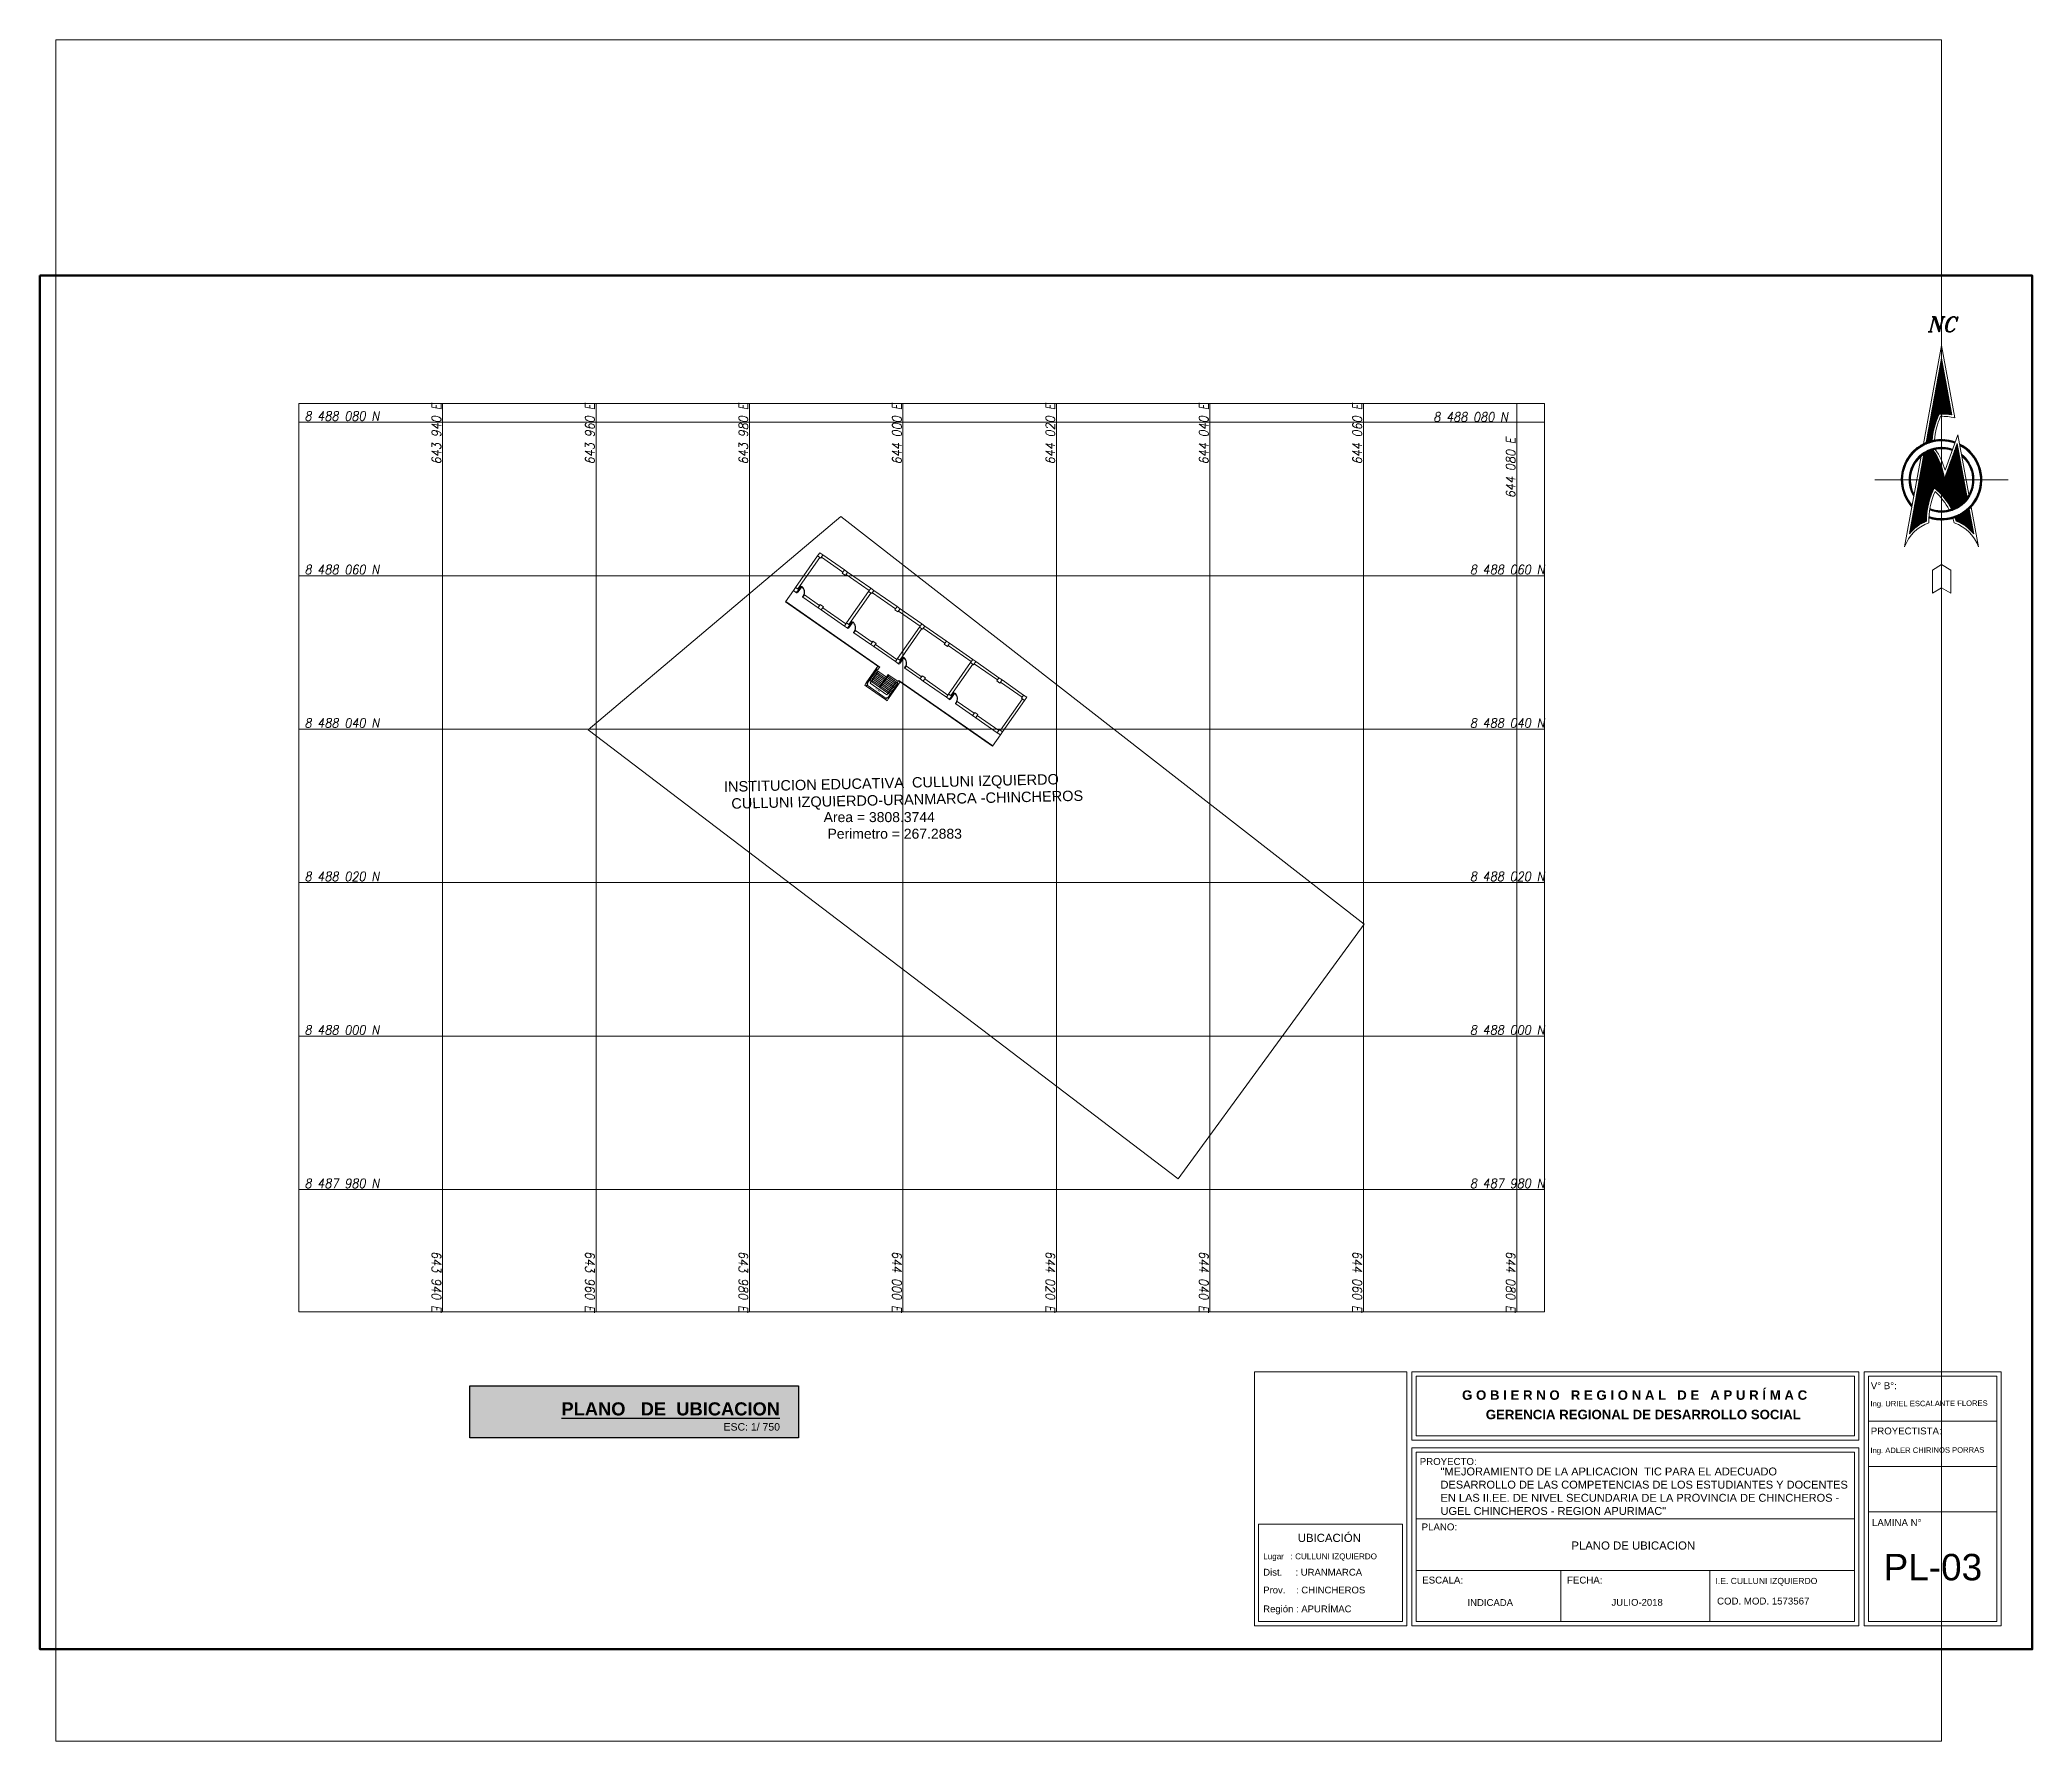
# Paper-space layout 'Layout4-Layout1' of a CAD drawing. Header units: metres. Extents: x 2 to 294, y -10 to 240.
# The model-space entities are those that its viewports show. They can reach past a viewport. Long polylines and large blocks are cut down to what shows.
import ezdxf
from ezdxf.enums import TextEntityAlignment as Align

# ---------------------------------------------------------------- set-up
doc = ezdxf.new("R2010")
doc.units = ezdxf.units.M
doc.header["$MEASUREMENT"] = 0
for name, color, linetype, lineweight in [('111', 7, 'Continuous', 0), ('CABLE UTP', 222, 'Continuous', 5), ('COLUMNAS', 252, 'Continuous', 30), ('GRADAS', 51, 'Continuous', 13), ('LINEAS_IND.', 111, 'Continuous', 5), ('MUEBLES - PETER', 252, 'Continuous', 5), ('MUROS', 252, 'Continuous', 15), ('NORTE', 7, 'Continuous', 13), ('PERIMETRO', 5, 'Continuous', 30), ('PUERTAS', 252, 'Continuous', 5), ('ROTULO_YMT', 7, 'Continuous', 5), ('TEXTO PETER', 204, 'Continuous', 25), ('TEXTOS-NOTAS', 110, 'Continuous', 13)]:
    doc.layers.add(name, color=color, linetype=linetype, lineweight=lineweight)
for name, color, linetype in [('ACHURADOS', 8, 'Continuous'), ('Cuadricula Coordenadas', 5, 'Continuous'), ('LETRAS', 1, 'Continuous'), ('Planta', 251, 'Continuous'), ('VANOS', 2, 'Continuous')]:
    doc.layers.add(name, color=color, linetype=linetype)
doc.styles.add('Coordenadas', font='romans', dxfattribs={"width": 0.9, "height": 0.8})
doc.styles.add('PETER - TITULOS', font='swisse.ttf')
doc.styles.add('ROMANT', font='romant.shx')
doc.styles.add('style4', font='arial.ttf')
doc.styles.add('TURBO TEXTO', font='swisse.ttf')
doc.styles.add('TURBO_BASS', font='swisseb.ttf')
doc.styles.add('TURBO_ENERGO_ARIAL', font='arial.ttf', dxfattribs={"height": 1})
doc.styles.add('TURBO_NPT', font='sanssb__.ttf')

psp = doc.layouts.new('Layout4-Layout1')

# ---------------------------------------------------------------- texts
at = {"layer": 'ROTULO_YMT', "color": 5, "lineweight": 9, "style": 'TURBO_BASS'}
for s, p in [('G O B I E R N O   R E G I O N A L   D E   A P U R Í M A C', (235.79, 40.08)), ('GERENCIA REGIONAL DE DESARROLLO SOCIAL', (237.06, 37.23))]:
    psp.add_text(s, height=1.3884, dxfattribs=at).set_placement(p, align=Align.CENTER)
at = {"layer": 'ROTULO_YMT', "linetype": 'Continuous', "lineweight": 9, "ltscale": 0.02}
for s, height, style, p in [('V° B°:', 1.015, 'TURBO_ENERGO_ARIAL', (270.45, 41.64)), ('PROYECTISTA:', 1.0147, 'TURBO_ENERGO_ARIAL', (270.45, 35)), ('PROYECTO:', 1.015, 'TURBO_ENERGO_ARIAL', (204.26, 30.52)), ('PLANO:', 1.015, 'TURBO_ENERGO_ARIAL', (204.54, 20.92)), ('LAMINA N°', 1.015, 'TURBO_ENERGO_ARIAL', (270.62, 21.55)), ('Lugar   : CULLUNI IZQUIERDO', 0.85, 'TURBO TEXTO', (181.29, 16.68)), ('Dist.     : URANMARCA', 0.9997, 'TURBO TEXTO', (181.29, 14.28)), ('Prov.    : CHINCHEROS', 0.9997, 'TURBO TEXTO', (181.29, 11.67)), ('ESCALA:             ', 1.0147, 'TURBO_ENERGO_ARIAL', (204.63, 13.12)), ('FECHA:', 1.015, 'TURBO_ENERGO_ARIAL', (225.87, 13.12)), ('I.E. CULLUNI IZQUIERDO', 0.9, 'TURBO_ENERGO_ARIAL', (247.66, 13.05)), ('Región : APURÍMAC', 0.9997, 'TURBO TEXTO', (181.29, 8.9)), ('COD. MOD. 1573567 ', 1.0147, 'TURBO_ENERGO_ARIAL', (247.89, 10.04))]:
    psp.add_text(s, height=height, dxfattribs=dict(at, style=style)).set_placement(p)
at = {"layer": 'ROTULO_YMT', "linetype": 'Continuous', "lineweight": 9, "ltscale": 0.02, "style": 'TURBO_ENERGO_ARIAL'}
for s, p in [('Ing. URIEL ESCALANTE FLORES', (270.4, 39.1)), ('Ing. ADLER CHIRINOS PORRAS', (270.4, 32.25))]:
    psp.add_text(s, height=0.8, rotation=0.3144, dxfattribs=at).set_placement(p)
at = {"layer": 'ROTULO_YMT', "lineweight": 9, "style": 'TURBO TEXTO'}
psp.add_text('UBICACIÓN', height=1.194, dxfattribs=at).set_placement((186.36, 19.22))
at = {"layer": 'ROTULO_YMT', "color": 1, "lineweight": 9, "style": 'TURBO_ENERGO_ARIAL'}
psp.add_text('PLANO DE UBICACION', height=1.1938, dxfattribs=at).set_placement((235.59, 18.1), align=Align.CENTER)
at = {"layer": 'ROTULO_YMT', "lineweight": 9, "style": 'TURBO TEXTO'}
psp.add_text('PL-03', height=3.88, dxfattribs=at).set_placement((279.56, 13.59), align=Align.CENTER)
at = {"layer": 'ROTULO_YMT', "linetype": 'Continuous', "lineweight": 9, "ltscale": 0.02, "style": 'TURBO TEXTO'}
for s, p in [('INDICADA', (214.61, 9.83)), ('JULIO-2018', (236.16, 9.86))]:
    psp.add_text(s, height=1, dxfattribs=at).set_placement(p, align=Align.CENTER)
at = {"layer": 'ROTULO_YMT', "lineweight": 9, "insert": (207.31, 30.14), "char_height": 1.15798, "width": 59.9384, "attachment_point": 1, "style": 'TURBO_ENERGO_ARIAL'}
psp.add_mtext('"MEJORAMIENTO DE LA APLICACION  TIC PARA EL ADECUADO DESARROLLO DE LAS COMPETENCIAS DE LOS ESTUDIANTES Y DOCENTES EN LAS II.EE. DE NIVEL SECUNDARIA DE LA PROVINCIA DE CHINCHEROS - UGEL CHINCHEROS - REGION APURIMAC"', dxfattribs=at)
at = {"layer": 'TEXTO PETER', "color": 250, "style": 'PETER - TITULOS'}
for s, insert, char_height, attachment_point in [('{\\fSwis721 Ex BT|b1|i0|c0|p34;\\LPLANO   DE  UBICACION}', (110.38, 37.76), 1.9222, 9), ('ESC: 1/ 750', (110.38, 36.66), 1.0984, 3)]:
    psp.add_mtext(s, dxfattribs=dict(at, insert=insert, char_height=char_height, attachment_point=attachment_point))

msp = doc.modelspace()

# ---------------------------------------------------------------- texts
at = {"layer": 'Cuadricula Coordenadas', "color": 7, "lineweight": 18, "style": 'Coordenadas', "oblique": 10, "width": 0.9}
for s, rotation, p in [('   643 940 E', 90, (643939.2, 8488082.425)), ('   643 960 E', 90, (643959.2, 8488082.425)), ('   643 980 E', 90, (643979.2, 8488082.425)), ('   644 000 E', 90, (643999.2, 8488082.425)), ('   644 020 E', 90, (644019.2, 8488082.425)), ('   644 040 E', 90, (644039.2, 8488082.425)), ('   644 060 E', 90, (644059.2, 8488082.425)), ('   644 080 E', 90, (644079.2, 8488078.028)), ('   643 940 E', 270, (643939.2, 8487964.064)), ('   643 960 E', 270, (643959.2, 8487964.064)), ('   643 980 E', 270, (643979.2, 8487964.064)), ('   644 000 E', 270, (643999.2, 8487964.064)), ('   644 020 E', 270, (644019.2, 8487964.064)), ('   644 040 E', 270, (644039.2, 8487964.064)), ('   644 060 E', 270, (644059.2, 8487964.064)), ('   644 080 E', 270, (644079.2, 8487964.064))]:
    msp.add_text(s, height=1.2, rotation=rotation, dxfattribs=at).set_placement(p, align=Align.MIDDLE_RIGHT)
for s, p in [(' 8 488 080 N', (643921.273, 8488080.8)), (' 8 488 060 N', (643921.273, 8488060.8)), (' 8 488 040 N', (643921.273, 8488040.8)), (' 8 488 020 N', (643921.273, 8488020.8)), (' 8 488 000 N', (643921.273, 8488000.8)), (' 8 487 980 N', (643921.273, 8487980.8))]:
    msp.add_text(s, height=1.2, dxfattribs=at).set_placement(p, align=Align.MIDDLE_LEFT)
for s, p in [(' 8 488 080 N', (644078.84, 8488080.692)), (' 8 488 060 N', (644083.608, 8488060.8)), (' 8 488 040 N', (644083.608, 8488040.8)), (' 8 488 020 N', (644083.608, 8488020.8)), (' 8 488 000 N', (644083.608, 8488000.8)), (' 8 487 980 N', (644083.608, 8487980.8))]:
    msp.add_text(s, height=1.2, dxfattribs=at).set_placement(p, align=Align.MIDDLE_RIGHT)
at = {"layer": 'LETRAS', "insert": (643989.661, 8488029.189), "char_height": 1.3, "attachment_point": 1, "style": 'style4'}
msp.add_mtext_dynamic_manual_height_columns('Area = 3808.3744\\P Perimetro = 267.2883', width=20.93645, gutter_width=1, heights=[0], dxfattribs=at)
at = {"layer": 'LINEAS_IND.', "lineweight": 18, "style": 'TURBO TEXTO'}
for s, p in [('8', (643996.289, 8488046.116)), ('7', (643996.401, 8488046.276)), ('6', (643996.489, 8488046.409)), ('5', (643996.631, 8488046.605)), ('4', (643996.738, 8488046.76)), ('3', (643996.848, 8488046.917)), ('2', (643996.972, 8488047.095)), ('1', (643997.088, 8488047.255)), ('14', (643998.447, 8488045.797)), ('15', (643998.584, 8488045.979)), ('16', (643998.678, 8488046.13)), ('17', (643998.799, 8488046.303)), ('18', (643998.914, 8488046.467)), ('9', (643997.838, 8488044.965)), ('10', (643997.983, 8488045.165)), ('11', (643998.103, 8488045.325)), ('12', (643998.222, 8488045.49)), ('13', (643998.329, 8488045.645))]:
    msp.add_text(s, height=0.08, rotation=235.10018, dxfattribs=at).set_placement(p)
at = {"layer": 'Planta', "color": 0, "style": 'style4'}
for s, p in [('INSTITUCION EDUCATIVA  CULLUNI IZQUIERDO', (643976.683, 8488031.821)), ('CULLUNI IZQUIERDO-URANMARCA -CHINCHEROS', (643977.645, 8488029.628))]:
    msp.add_text(s, height=1.35544, rotation=1.29977, dxfattribs=at).set_placement(p)
at = {"layer": 'TEXTOS-NOTAS', "lineweight": 18, "style": 'TURBO_NPT'}
msp.add_text('DESCANSO', height=0.1, rotation=325.10018, dxfattribs=at).set_placement((643996.38, 8488045.262))

# ---------------------------------------------------------------- blocks, each defined once
blk = doc.blocks.new('*X15')
at = {"color": 0}
for p, q in [((564.45, 1020.54), (567.46, 1023.55)), ((564.77, 1021.04), (566.96, 1023.22)), ((565.44, 1021.88), (566.12, 1022.56)), ((565.96, 1019.75), (568.25, 1022.04)), ((566.35, 1020.32), (567.68, 1021.65)), ((566.91, 1022.81), (567.87, 1023.78)), ((567.47, 1023.2), (568.22, 1023.95)), ((567.49, 1021.1), (568.66, 1022.27)), ((567.9, 1023.45), (568.54, 1024.1)), ((568.24, 1021.68), (569.01, 1022.45)), ((568.26, 1023.64), (568.84, 1024.21)), ((568.59, 1023.79), (569.11, 1024.31)), ((568.69, 1021.95), (569.32, 1022.58)), ((568.89, 1023.91), (569.38, 1024.4)), ((569.05, 1022.13), (569.61, 1022.69)), ((569.17, 1024.02), (569.63, 1024.47)), ((569.37, 1022.28), (569.87, 1022.77)), ((569.43, 1024.1), (569.87, 1024.54)), ((569.66, 1022.39), (570.12, 1022.85)), ((569.69, 1024.18), (570.1, 1024.59)), ((569.93, 1024.24), (570.32, 1024.63)), ((569.93, 1022.48), (570.36, 1022.91)), ((570.16, 1024.3), (570.53, 1024.67)), ((570.18, 1022.55), (570.58, 1022.95)), ((570.38, 1024.34), (570.74, 1024.7)), ((570.42, 1022.61), (570.8, 1022.99)), ((570.59, 1024.38), (570.94, 1024.73)), ((570.64, 1022.66), (571.01, 1023.02)), ((570.8, 1024.41), (571.14, 1024.75)), ((570.86, 1022.7), (571.21, 1023.05)), ((571, 1024.44), (571.33, 1024.77)), ((571.07, 1022.73), (571.4, 1023.07)), ((571.2, 1024.46), (571.52, 1024.78)), ((571.27, 1022.75), (571.59, 1023.08)), ((571.39, 1024.47), (571.71, 1024.79)), ((571.46, 1022.77), (571.78, 1023.09)), ((571.58, 1024.48), (571.89, 1024.79)), ((571.65, 1022.78), (571.95, 1023.09)), ((571.76, 1024.49), (571.96, 1024.68)), ((571.83, 1022.79), (571.96, 1022.91)), ((571.94, 1024.49), (571.96, 1024.5)), ((571.96, 1024.68), (572.06, 1024.79)), ((571.96, 1024.5), (572.24, 1024.78)), ((571.96, 1022.91), (572.13, 1023.09)), ((572.01, 1022.79), (572.3, 1023.08)), ((572.12, 1024.49), (572.41, 1024.78)), ((572.18, 1022.79), (572.47, 1023.07)), ((572.29, 1024.48), (572.57, 1024.77)), ((572.35, 1022.78), (572.63, 1023.06)), ((572.46, 1024.47), (572.74, 1024.75)), ((572.52, 1022.77), (572.79, 1023.04)), ((572.62, 1024.46), (572.9, 1024.74)), ((572.68, 1022.75), (572.95, 1023.02)), ((572.78, 1024.45), (573.06, 1024.72)), ((572.83, 1022.73), (573.1, 1023)), ((572.94, 1024.43), (573.21, 1024.7)), ((572.99, 1022.71), (573.25, 1022.97)), ((573.1, 1024.41), (573.36, 1024.67)), ((573.14, 1022.68), (573.4, 1022.94)), ((573.25, 1024.39), (573.51, 1024.65)), ((573.29, 1022.66), (573.54, 1022.91)), ((573.41, 1024.36), (573.66, 1024.62)), ((573.44, 1022.62), (573.68, 1022.87)), ((573.56, 1024.34), (573.81, 1024.59)), ((573.58, 1022.59), (573.82, 1022.84)), ((573.7, 1024.31), (573.95, 1024.56)), ((573.72, 1022.55), (573.96, 1022.8)), ((573.85, 1024.27), (574.1, 1024.52)), ((573.86, 1022.52), (574.1, 1022.76)), ((573.99, 1024.24), (574.24, 1024.49)), ((573.99, 1022.47), (574.23, 1022.71)), ((574.12, 1022.43), (574.36, 1022.67)), ((574.13, 1024.2), (574.37, 1024.45)), ((574.26, 1022.38), (574.27, 1022.4)), ((574.27, 1024.17), (574.51, 1024.41)), ((574.41, 1024.13), (574.65, 1024.36)), ((574.54, 1024.08), (574.78, 1024.32)), ((574.67, 1024.04), (574.91, 1024.28)), ((574.8, 1023.99), (574.88, 1024.07)), ((575.87, 1023.82), (575.9, 1023.85)), ((575.9, 1023.67), (576.01, 1023.79)), ((575.93, 1023.53), (576.13, 1023.73)), ((576.02, 1023.44), (576.24, 1023.67)), ((576.14, 1023.38), (576.36, 1023.6)), ((576.25, 1023.32), (576.47, 1023.54)), ((576.28, 1021.58), (576.29, 1021.59)), ((576.31, 1021.43), (576.39, 1021.52)), ((576.34, 1021.28), (576.49, 1021.44)), ((576.36, 1023.25), (576.58, 1023.47)), ((576.37, 1021.14), (576.58, 1021.35)), ((576.47, 1023.18), (576.68, 1023.4)), ((576.47, 1021.06), (576.68, 1021.27)), ((576.56, 1020.97), (576.77, 1021.19)), ((576.58, 1023.11), (576.79, 1023.33)), ((576.68, 1023.04), (576.9, 1023.26)), ((576.79, 1022.97), (577, 1023.19)), ((576.89, 1022.9), (577.1, 1023.11)), ((576.99, 1022.82), (577.21, 1023.04)), ((577.09, 1022.75), (577.31, 1022.96)), ((577.19, 1022.67), (577.41, 1022.88)), ((577.29, 1022.59), (577.5, 1022.8)), ((577.39, 1022.51), (577.6, 1022.72)), ((577.48, 1022.43), (577.69, 1022.64)), ((577.58, 1022.35), (577.79, 1022.56)), ((577.67, 1022.26), (577.88, 1022.47)), ((577.76, 1022.18), (577.97, 1022.39)), ((577.85, 1022.09), (578.06, 1022.3)), ((577.94, 1022), (578.15, 1022.21)), ((578.03, 1021.91), (578.24, 1022.13)), ((578.11, 1021.82), (578.33, 1022.03)), ((578.2, 1021.73), (578.41, 1021.94)), ((578.28, 1021.64), (578.49, 1021.85)), ((578.36, 1021.54), (578.58, 1021.76)), ((578.44, 1021.45), (578.66, 1021.66)), ((578.52, 1021.35), (578.74, 1021.56)), ((578.6, 1021.25), (578.82, 1021.47)), ((578.68, 1021.15), (578.89, 1021.37)), ((578.76, 1021.05), (578.97, 1021.27)), ((578.83, 1020.95), (579.04, 1021.16)), ((563.22, 1016.48), (563.54, 1016.8)), ((563.23, 1016.66), (563.56, 1017)), ((563.25, 1016.86), (563.59, 1017.2)), ((563.27, 1017.05), (563.62, 1017.41)), ((563.3, 1017.26), (563.66, 1017.62)), ((563.33, 1017.47), (563.7, 1017.84)), ((563.37, 1017.68), (563.76, 1018.07)), ((563.41, 1017.9), (563.82, 1018.31)), ((563.46, 1018.13), (563.9, 1018.57)), ((563.53, 1018.37), (563.98, 1018.83)), ((563.6, 1018.62), (564.09, 1019.11)), ((563.68, 1018.88), (564.21, 1019.41)), ((563.79, 1019.16), (564.36, 1019.74)), ((563.9, 1019.46), (564.55, 1020.1)), ((564.05, 1019.78), (564.8, 1020.53)), ((564.22, 1020.13), (565.19, 1021.09)), ((564.93, 1016.6), (565.27, 1016.93)), ((564.95, 1016.79), (565.3, 1017.14)), ((564.97, 1016.99), (565.34, 1017.36)), ((565.01, 1017.2), (565.39, 1017.58)), ((565.05, 1017.42), (565.45, 1017.82)), ((565.09, 1017.64), (565.52, 1018.07)), ((565.15, 1017.88), (565.61, 1018.34)), ((565.23, 1018.13), (565.72, 1018.63)), ((565.31, 1018.39), (565.87, 1018.94)), ((565.42, 1018.68), (566.05, 1019.31)), ((565.55, 1018.99), (566.32, 1019.76)), ((565.73, 1019.34), (566.9, 1020.51)), ((576.65, 1020.89), (576.86, 1021.1)), ((576.74, 1020.8), (576.95, 1021.01)), ((576.82, 1020.71), (577.04, 1020.92)), ((576.91, 1020.62), (577.12, 1020.83)), ((576.99, 1020.53), (577.21, 1020.74)), ((577.08, 1020.43), (577.29, 1020.65)), ((577.16, 1020.34), (577.37, 1020.55)), ((577.24, 1020.24), (577.45, 1020.45)), ((577.31, 1020.14), (577.53, 1020.35)), ((577.39, 1020.04), (577.6, 1020.25)), ((577.46, 1019.94), (577.68, 1020.15)), ((577.54, 1019.83), (577.75, 1020.05)), ((577.61, 1019.73), (577.82, 1019.94)), ((577.68, 1019.62), (577.89, 1019.83)), ((577.74, 1019.51), (577.96, 1019.73)), ((577.81, 1019.4), (578.03, 1019.62)), ((577.87, 1019.28), (578.09, 1019.5)), ((577.93, 1019.17), (578.15, 1019.39)), ((577.99, 1019.05), (578.22, 1019.27)), ((578.05, 1018.93), (578.28, 1019.16)), ((578.11, 1018.81), (578.33, 1019.04)), ((578.16, 1018.69), (578.39, 1018.92)), ((578.21, 1018.56), (578.44, 1018.79)), ((578.26, 1018.44), (578.49, 1018.67)), ((578.31, 1018.31), (578.54, 1018.54)), ((578.35, 1018.17), (578.59, 1018.41)), ((578.4, 1018.04), (578.64, 1018.28)), ((578.44, 1017.9), (578.68, 1018.15)), ((578.48, 1017.77), (578.72, 1018.01)), ((578.51, 1017.63), (578.76, 1017.87)), ((578.54, 1017.48), (578.79, 1017.73)), ((578.58, 1017.33), (578.83, 1017.59)), ((578.6, 1017.19), (578.86, 1017.44)), ((578.63, 1017.03), (578.89, 1017.29)), ((578.65, 1016.88), (578.91, 1017.14)), ((578.67, 1016.72), (578.94, 1016.99)), ((578.68, 1016.56), (578.96, 1016.83)), ((578.9, 1020.84), (579.12, 1021.06)), ((578.97, 1020.74), (579.19, 1020.96)), ((579.04, 1020.63), (579.26, 1020.85)), ((579.11, 1020.52), (579.33, 1020.74)), ((579.18, 1020.42), (579.4, 1020.63)), ((579.25, 1020.3), (579.47, 1020.52)), ((579.31, 1020.19), (579.53, 1020.41)), ((579.37, 1020.08), (579.59, 1020.3)), ((579.44, 1019.96), (579.66, 1020.18)), ((579.5, 1019.85), (579.72, 1020.07)), ((579.55, 1019.73), (579.78, 1019.95)), ((579.61, 1019.61), (579.84, 1019.83)), ((579.67, 1019.49), (579.89, 1019.71)), ((579.72, 1019.36), (579.95, 1019.59)), ((579.77, 1019.24), (580, 1019.47)), ((579.82, 1019.11), (580.05, 1019.34)), ((579.87, 1018.98), (580.1, 1019.22)), ((579.92, 1018.85), (580.15, 1019.09)), ((579.96, 1018.72), (580.2, 1018.96)), ((580.01, 1018.59), (580.24, 1018.83)), ((580.05, 1018.45), (580.29, 1018.69)), ((580.09, 1018.32), (580.33, 1018.56)), ((580.13, 1018.18), (580.37, 1018.42)), ((580.16, 1018.04), (580.41, 1018.28)), ((580.19, 1017.89), (580.44, 1018.14)), ((580.23, 1017.75), (580.48, 1018)), ((580.26, 1017.6), (580.51, 1017.86)), ((580.28, 1017.45), (580.54, 1017.71)), ((580.31, 1017.3), (580.57, 1017.56)), ((580.33, 1017.14), (580.59, 1017.41)), ((580.35, 1016.99), (580.62, 1017.25)), ((580.36, 1016.83), (580.64, 1017.1)), ((580.38, 1016.66), (580.65, 1016.94)), ((563.21, 1016.29), (563.53, 1016.61)), ((563.21, 1016.11), (563.52, 1016.42)), ((563.21, 1015.76), (563.5, 1016.04)), ((563.21, 1015.94), (563.32, 1016.04)), ((563.22, 1015.59), (563.51, 1015.88)), ((563.23, 1015.43), (563.52, 1015.71)), ((563.25, 1015.26), (563.53, 1015.54)), ((563.26, 1015.1), (563.54, 1015.38)), ((563.28, 1014.94), (563.55, 1015.22)), ((563.3, 1014.79), (563.57, 1015.06)), ((563.32, 1016.04), (563.51, 1016.24)), ((563.32, 1014.64), (563.59, 1014.9)), ((563.35, 1014.48), (563.61, 1014.75)), ((563.38, 1014.34), (563.64, 1014.59)), ((563.41, 1014.19), (563.66, 1014.44)), ((563.44, 1014.05), (563.69, 1014.3)), ((563.48, 1013.9), (563.73, 1014.15)), ((563.5, 1016.04), (563.51, 1016.06)), ((563.51, 1013.76), (563.76, 1014.01)), ((563.55, 1013.63), (563.8, 1013.87)), ((563.59, 1013.49), (563.83, 1013.73)), ((563.63, 1013.35), (563.87, 1013.59)), ((563.68, 1013.22), (563.92, 1013.46)), ((563.72, 1013.09), (563.96, 1013.33)), ((563.77, 1012.96), (564.01, 1013.2)), ((563.82, 1012.83), (564.05, 1013.07)), ((563.87, 1012.71), (564.1, 1012.94)), ((563.92, 1012.58), (564.15, 1012.81)), ((563.98, 1012.46), (564.21, 1012.69)), ((564.03, 1012.34), (564.26, 1012.57)), ((564.91, 1016.22), (565.23, 1016.54)), ((564.91, 1016.04), (565.22, 1016.35)), ((564.91, 1015.87), (565.09, 1016.04)), ((564.92, 1016.41), (565.25, 1016.73)), ((564.92, 1015.7), (565.21, 1015.99)), ((564.93, 1015.53), (565.21, 1015.82)), ((564.94, 1015.37), (565.22, 1015.65)), ((564.96, 1015.21), (565.23, 1015.48)), ((564.98, 1015.05), (565.25, 1015.32)), ((565, 1014.9), (565.27, 1015.16)), ((565.03, 1014.75), (565.29, 1015.01)), ((565.06, 1014.6), (565.32, 1014.86)), ((565.09, 1016.04), (565.21, 1016.17)), ((565.09, 1014.46), (565.34, 1014.71)), ((565.13, 1014.32), (565.37, 1014.56)), ((565.16, 1014.18), (565.41, 1014.42)), ((565.2, 1014.04), (565.45, 1014.28)), ((565.24, 1013.9), (565.48, 1014.14)), ((565.29, 1013.77), (565.53, 1014.01)), ((565.33, 1013.64), (565.57, 1013.87)), ((565.38, 1013.51), (565.61, 1013.74)), ((565.43, 1013.38), (565.66, 1013.62)), ((565.48, 1013.26), (565.71, 1013.49)), ((565.54, 1013.14), (565.77, 1013.36)), ((565.59, 1013.02), (565.82, 1013.24)), ((565.65, 1012.9), (565.88, 1013.12)), ((565.71, 1012.78), (565.93, 1013)), ((565.77, 1012.67), (566, 1012.89)), ((565.84, 1012.55), (566, 1012.72)), ((565.9, 1012.44), (565.96, 1012.5)), ((575.36, 1009.88), (578.12, 1012.64)), ((577.48, 1012.17), (578.31, 1013)), ((577.79, 1012.66), (578.45, 1013.32)), ((577.99, 1013.04), (578.57, 1013.61)), ((578.15, 1013.37), (578.66, 1013.88)), ((578.27, 1013.67), (578.74, 1014.14)), ((578.36, 1013.94), (578.8, 1014.38)), ((578.44, 1014.2), (578.85, 1014.61)), ((578.51, 1014.44), (578.89, 1014.82)), ((578.56, 1014.67), (578.93, 1015.04)), ((578.6, 1014.88), (578.95, 1015.24)), ((578.63, 1015.09), (578.97, 1015.43)), ((578.66, 1015.3), (578.99, 1015.63)), ((578.68, 1015.49), (579, 1015.81)), ((578.69, 1016.39), (578.97, 1016.67)), ((578.69, 1015.68), (579, 1015.99)), ((578.7, 1016.22), (578.98, 1016.51)), ((578.7, 1016.05), (578.99, 1016.34)), ((578.7, 1015.87), (578.88, 1016.04)), ((578.88, 1016.04), (579, 1016.17)), ((579.29, 1011.87), (579.97, 1012.54)), ((579.5, 1012.25), (580.09, 1012.84)), ((579.66, 1012.58), (580.2, 1013.12)), ((579.79, 1012.89), (580.29, 1013.39)), ((579.9, 1013.18), (580.36, 1013.64)), ((579.99, 1013.45), (580.43, 1013.89)), ((580.07, 1013.7), (580.48, 1014.12)), ((580.13, 1013.94), (580.53, 1014.34)), ((580.19, 1014.18), (580.57, 1014.56)), ((580.24, 1014.4), (580.61, 1014.77)), ((580.28, 1014.62), (580.63, 1014.97)), ((580.31, 1014.83), (580.66, 1015.17)), ((580.34, 1015.03), (580.67, 1015.37)), ((580.36, 1015.23), (580.69, 1015.56)), ((580.38, 1015.42), (580.69, 1015.74)), ((580.39, 1016.5), (580.67, 1016.78)), ((580.39, 1016.33), (580.68, 1016.61)), ((580.39, 1015.61), (580.7, 1015.92)), ((580.4, 1016.15), (580.69, 1016.45)), ((580.4, 1015.98), (580.47, 1016.04)), ((580.4, 1015.8), (580.64, 1016.04)), ((580.47, 1016.04), (580.7, 1016.27)), ((580.64, 1016.04), (580.7, 1016.1)), ((564.09, 1012.22), (564.32, 1012.44)), ((564.15, 1012.1), (564.37, 1012.33)), ((564.21, 1011.99), (564.43, 1012.21)), ((564.27, 1011.87), (564.49, 1012.09)), ((564.33, 1011.76), (564.55, 1011.98)), ((564.4, 1011.64), (564.62, 1011.86)), ((564.46, 1011.53), (564.68, 1011.75)), ((564.53, 1011.42), (564.75, 1011.64)), ((564.6, 1011.31), (564.82, 1011.53)), ((564.67, 1011.21), (564.89, 1011.42)), ((564.74, 1011.1), (564.96, 1011.32)), ((564.81, 1011), (565.03, 1011.21)), ((564.89, 1010.89), (565.1, 1011.11)), ((564.96, 1010.79), (565.18, 1011.01)), ((565.04, 1010.69), (565.25, 1010.91)), ((565.12, 1010.59), (565.33, 1010.81)), ((565.2, 1010.5), (565.41, 1010.71)), ((565.28, 1010.4), (565.49, 1010.61)), ((565.36, 1010.3), (565.57, 1010.52)), ((565.44, 1010.21), (565.57, 1010.34)), ((569.4, 1009.57), (569.56, 1009.74)), ((569.46, 1009.46), (569.69, 1009.69)), ((569.59, 1009.41), (569.82, 1009.65)), ((569.72, 1009.36), (569.96, 1009.6)), ((569.85, 1009.32), (570.09, 1009.56)), ((569.99, 1009.28), (570.23, 1009.52)), ((570.13, 1009.24), (570.37, 1009.49)), ((570.27, 1009.2), (570.52, 1009.45)), ((570.41, 1009.17), (570.66, 1009.42)), ((570.56, 1009.14), (570.81, 1009.4)), ((570.71, 1009.11), (570.97, 1009.37)), ((570.86, 1009.09), (571.12, 1009.35)), ((571.01, 1009.06), (571.28, 1009.33)), ((571.17, 1009.04), (571.44, 1009.32)), ((571.33, 1009.03), (571.61, 1009.31)), ((571.49, 1009.01), (571.78, 1009.3)), ((571.66, 1009.01), (571.95, 1009.3)), ((571.83, 1009), (571.96, 1009.12)), ((571.96, 1009.12), (572.13, 1009.3)), ((572.01, 1009), (572.32, 1009.31)), ((572.19, 1009), (572.51, 1009.32)), ((572.37, 1009.01), (572.7, 1009.34)), ((572.56, 1009.03), (572.91, 1009.37)), ((572.76, 1009.05), (573.12, 1009.4)), ((572.96, 1009.07), (573.33, 1009.44)), ((573.17, 1009.11), (573.56, 1009.49)), ((573.39, 1009.15), (573.8, 1009.56)), ((573.62, 1009.2), (574.06, 1009.64)), ((573.86, 1009.26), (574.33, 1009.73)), ((574.11, 1009.34), (574.63, 1009.85)), ((574.38, 1009.43), (574.96, 1010)), ((574.61, 1007.71), (575.11, 1008.21)), ((574.68, 1009.55), (575.34, 1010.21)), ((574.88, 1007.8), (575.41, 1008.34)), ((575, 1009.69), (575.83, 1010.52)), ((575.16, 1007.91), (575.75, 1008.5)), ((575.46, 1008.03), (576.13, 1008.71)), ((575.79, 1008.19), (576.59, 1008.98)), ((575.8, 1010.14), (577.86, 1012.2)), ((576.16, 1008.37), (577.23, 1009.45)), ((576.49, 1010.65), (577.35, 1011.51)), ((576.58, 1008.62), (579.38, 1011.42)), ((577.13, 1009), (579, 1010.87)), ((578.55, 1010.76), (579.62, 1011.84)), ((579.01, 1011.41), (579.81, 1012.21)), ((569.21, 1007.79), (569.41, 1007.99)), ((569.22, 1007.98), (569.28, 1008.04)), ((569.3, 1007.71), (569.54, 1007.95)), ((569.44, 1007.67), (569.68, 1007.91)), ((569.58, 1007.63), (569.82, 1007.87)), ((569.72, 1007.59), (569.96, 1007.84)), ((569.86, 1007.56), (570.11, 1007.8)), ((570, 1007.52), (570.25, 1007.77)), ((570.14, 1007.49), (570.4, 1007.74)), ((570.29, 1007.46), (570.55, 1007.72)), ((570.44, 1007.43), (570.7, 1007.69)), ((570.59, 1007.41), (570.86, 1007.67)), ((570.75, 1007.38), (571.01, 1007.65)), ((570.9, 1007.36), (571.17, 1007.64)), ((571.06, 1007.35), (571.34, 1007.62)), ((571.22, 1007.33), (571.5, 1007.61)), ((571.39, 1007.32), (571.67, 1007.6)), ((571.55, 1007.31), (571.85, 1007.6)), ((571.73, 1007.3), (571.96, 1007.53)), ((571.9, 1007.3), (571.96, 1007.36)), ((571.96, 1007.53), (572.02, 1007.6)), ((571.96, 1007.36), (572.2, 1007.6)), ((572.08, 1007.3), (572.39, 1007.61)), ((572.26, 1007.3), (572.58, 1007.62)), ((572.44, 1007.31), (572.77, 1007.64)), ((572.63, 1007.33), (572.97, 1007.66)), ((572.83, 1007.34), (573.17, 1007.69)), ((573.03, 1007.37), (573.38, 1007.72)), ((573.23, 1007.39), (573.6, 1007.76)), ((573.44, 1007.43), (573.82, 1007.81)), ((573.66, 1007.47), (574.06, 1007.87)), ((573.88, 1007.51), (574.3, 1007.93)), ((574.11, 1007.57), (574.55, 1008.01)), ((574.36, 1007.64), (574.82, 1008.1))]:
    blk.add_line(p, q, dxfattribs=at)
blk = doc.blocks.new('NORTE')
at = {"layer": 'NORTE'}
for p, q in [((463957.65, 8533438.43), (463957.65, 8533510)), ((463937.94, 8533470.34), (463977.36, 8533470.34)), ((463954.95, 8533443.66), (463957.65, 8533445.25)), ((463954.95, 8533436.84), (463954.95, 8533443.66)), ((463960.35, 8533443.66), (463957.65, 8533445.25)), ((463960.35, 8533436.84), (463960.35, 8533443.66)), ((463954.95, 8533436.84), (463957.65, 8533438.43)), ((463960.35, 8533436.84), (463957.65, 8533438.43))]:
    blk.add_line(p, q, dxfattribs=at)
at = {"layer": 'NORTE', "color": 9}
for p, q in [((463956.71, 8533501.12), (463957.65, 8533502.06)), ((463956.77, 8533501.42), (463957.65, 8533502.3)), ((463956.82, 8533501.71), (463957.65, 8533502.54)), ((463956.87, 8533502.01), (463957.65, 8533502.78)), ((463956.93, 8533502.3), (463957.65, 8533503.02)), ((463956.98, 8533502.59), (463957.65, 8533503.26)), ((463957.04, 8533502.89), (463957.65, 8533503.5)), ((463957.09, 8533503.18), (463957.65, 8533503.74)), ((463957.14, 8533503.48), (463957.65, 8533503.98)), ((463957.2, 8533503.77), (463957.65, 8533504.22)), ((463957.25, 8533504.07), (463957.65, 8533504.46)), ((463957.31, 8533504.36), (463957.65, 8533504.7)), ((463957.36, 8533504.66), (463957.65, 8533504.95)), ((463957.41, 8533504.95), (463957.65, 8533505.19)), ((463957.47, 8533505.25), (463957.65, 8533505.43)), ((463957.52, 8533505.54), (463957.65, 8533505.67)), ((463957.58, 8533505.83), (463957.65, 8533505.91)), ((463957.63, 8533506.13), (463957.65, 8533506.15)), ((463957.65, 8533506.15), (463957.66, 8533506.16)), ((463957.65, 8533505.91), (463957.7, 8533505.96)), ((463957.65, 8533505.67), (463957.74, 8533505.75)), ((463957.65, 8533505.43), (463957.77, 8533505.55)), ((463957.65, 8533505.19), (463957.81, 8533505.35)), ((463957.65, 8533504.95), (463957.85, 8533505.14)), ((463957.65, 8533504.7), (463957.89, 8533504.94)), ((463957.65, 8533504.46), (463957.92, 8533504.74)), ((463957.65, 8533504.22), (463957.96, 8533504.53)), ((463957.65, 8533503.98), (463958, 8533504.33)), ((463957.65, 8533503.74), (463958.03, 8533504.13)), ((463957.65, 8533503.5), (463958.07, 8533503.92)), ((463957.65, 8533503.26), (463958.11, 8533503.72)), ((463957.65, 8533503.02), (463958.15, 8533503.52)), ((463957.65, 8533502.78), (463958.18, 8533503.31)), ((463957.65, 8533502.54), (463958.22, 8533503.11)), ((463957.65, 8533502.3), (463958.26, 8533502.91)), ((463957.65, 8533502.06), (463958.3, 8533502.7)), ((463957.65, 8533501.82), (463958.33, 8533502.5)), ((463957.65, 8533501.58), (463958.37, 8533502.3)), ((463957.65, 8533501.34), (463958.41, 8533502.1)), ((463955.42, 8533494.05), (463957.65, 8533496.29)), ((463955.47, 8533494.35), (463957.65, 8533496.53)), ((463955.52, 8533494.64), (463957.65, 8533496.77)), ((463955.58, 8533494.94), (463957.65, 8533497.01)), ((463955.63, 8533495.23), (463957.65, 8533497.25)), ((463955.69, 8533495.53), (463957.65, 8533497.49)), ((463955.74, 8533495.82), (463957.65, 8533497.73)), ((463955.79, 8533496.11), (463957.65, 8533497.97)), ((463955.85, 8533496.41), (463957.65, 8533498.21)), ((463955.9, 8533496.7), (463957.65, 8533498.45)), ((463955.96, 8533497), (463957.65, 8533498.69)), ((463956.01, 8533497.29), (463957.65, 8533498.93)), ((463956.06, 8533497.59), (463957.65, 8533499.17)), ((463956.12, 8533497.88), (463957.65, 8533499.41)), ((463956.17, 8533498.18), (463957.65, 8533499.65)), ((463956.23, 8533498.47), (463957.65, 8533499.89)), ((463956.28, 8533498.77), (463957.65, 8533500.13)), ((463956.33, 8533499.06), (463957.65, 8533500.37)), ((463956.39, 8533499.35), (463957.65, 8533500.62)), ((463956.44, 8533499.65), (463957.65, 8533500.86)), ((463956.5, 8533499.94), (463957.65, 8533501.1)), ((463956.55, 8533500.24), (463957.65, 8533501.34)), ((463956.6, 8533500.53), (463957.65, 8533501.58)), ((463956.66, 8533500.83), (463957.65, 8533501.82)), ((463957.65, 8533501.1), (463958.44, 8533501.89)), ((463957.65, 8533500.86), (463958.48, 8533501.69)), ((463957.65, 8533500.62), (463958.52, 8533501.49)), ((463957.65, 8533500.37), (463958.56, 8533501.28)), ((463957.65, 8533500.13), (463958.59, 8533501.08)), ((463957.65, 8533499.89), (463958.63, 8533500.88)), ((463957.65, 8533499.65), (463958.67, 8533500.67)), ((463957.65, 8533499.41), (463958.71, 8533500.47)), ((463957.65, 8533499.17), (463958.74, 8533500.27)), ((463957.65, 8533498.93), (463958.78, 8533500.06)), ((463957.65, 8533498.69), (463958.82, 8533499.86)), ((463957.65, 8533498.45), (463958.85, 8533499.66)), ((463957.65, 8533498.21), (463958.89, 8533499.45)), ((463957.65, 8533497.97), (463958.93, 8533499.25)), ((463957.65, 8533497.73), (463958.97, 8533499.05)), ((463957.65, 8533497.49), (463959, 8533498.84)), ((463957.65, 8533497.25), (463959.04, 8533498.64)), ((463957.65, 8533497.01), (463959.08, 8533498.44)), ((463957.65, 8533496.77), (463959.12, 8533498.23)), ((463957.65, 8533496.53), (463959.15, 8533498.03)), ((463957.65, 8533496.29), (463959.19, 8533497.83)), ((463957.65, 8533496.04), (463959.23, 8533497.62)), ((463957.65, 8533495.8), (463959.26, 8533497.42)), ((463957.65, 8533495.56), (463959.3, 8533497.22)), ((463957.65, 8533495.32), (463959.34, 8533497.01)), ((463957.65, 8533495.08), (463959.38, 8533496.81)), ((463957.65, 8533494.84), (463959.41, 8533496.61)), ((463957.65, 8533494.6), (463959.45, 8533496.4)), ((463957.65, 8533494.36), (463959.49, 8533496.2)), ((463954.12, 8533486.98), (463957.65, 8533490.51)), ((463954.17, 8533487.28), (463957.65, 8533490.75)), ((463954.23, 8533487.57), (463957.65, 8533490.99)), ((463954.28, 8533487.87), (463957.65, 8533491.23)), ((463954.34, 8533488.16), (463957.65, 8533491.47)), ((463954.39, 8533488.46), (463957.65, 8533491.71)), ((463954.44, 8533488.75), (463957.65, 8533491.96)), ((463954.5, 8533489.04), (463957.65, 8533492.2)), ((463954.55, 8533489.34), (463957.65, 8533492.44)), ((463954.61, 8533489.63), (463957.65, 8533492.68)), ((463954.66, 8533489.93), (463957.65, 8533492.92)), ((463954.71, 8533490.22), (463957.65, 8533493.16)), ((463954.77, 8533490.52), (463957.65, 8533493.4)), ((463954.82, 8533490.81), (463957.65, 8533493.64)), ((463954.88, 8533491.11), (463957.65, 8533493.88)), ((463954.93, 8533491.4), (463957.65, 8533494.12)), ((463954.98, 8533491.7), (463957.65, 8533494.36)), ((463955.04, 8533491.99), (463957.65, 8533494.6)), ((463955.09, 8533492.29), (463957.65, 8533494.84)), ((463955.15, 8533492.58), (463957.65, 8533495.08)), ((463955.2, 8533492.87), (463957.65, 8533495.32)), ((463955.25, 8533493.17), (463957.65, 8533495.56)), ((463955.31, 8533493.46), (463957.65, 8533495.8)), ((463955.36, 8533493.76), (463957.65, 8533496.04)), ((463957.14, 8533489.76), (463957.65, 8533490.27)), ((463957.65, 8533494.12), (463959.53, 8533496)), ((463957.65, 8533493.88), (463959.56, 8533495.79)), ((463957.65, 8533493.64), (463959.6, 8533495.59)), ((463957.65, 8533493.4), (463959.64, 8533495.39)), ((463957.65, 8533493.16), (463959.67, 8533495.18)), ((463957.65, 8533492.92), (463959.71, 8533494.98)), ((463957.65, 8533492.68), (463959.75, 8533494.78)), ((463957.65, 8533492.44), (463959.79, 8533494.57)), ((463957.65, 8533492.2), (463959.82, 8533494.37)), ((463957.65, 8533491.96), (463959.86, 8533494.17)), ((463957.65, 8533491.71), (463959.9, 8533493.96)), ((463957.65, 8533491.47), (463959.94, 8533493.76)), ((463957.65, 8533491.23), (463959.97, 8533493.56)), ((463957.65, 8533490.99), (463960.01, 8533493.35)), ((463957.65, 8533490.75), (463960.05, 8533493.15)), ((463957.65, 8533490.51), (463960.08, 8533492.95)), ((463957.65, 8533490.27), (463960.12, 8533492.74)), ((463957.65, 8533490.03), (463960.16, 8533492.54)), ((463957.65, 8533489.79), (463960.2, 8533492.34)), ((463957.87, 8533489.77), (463960.23, 8533492.13)), ((463958.11, 8533489.77), (463960.27, 8533491.93)), ((463958.34, 8533489.76), (463960.31, 8533491.73)), ((463958.57, 8533489.75), (463960.34, 8533491.52)), ((463958.8, 8533489.74), (463960.38, 8533491.32)), ((463959.02, 8533489.72), (463960.42, 8533491.12)), ((463959.25, 8533489.71), (463960.46, 8533490.91)), ((463959.47, 8533489.69), (463960.49, 8533490.71)), ((463959.69, 8533489.66), (463960.53, 8533490.51)), ((463959.9, 8533489.64), (463960.57, 8533490.3)), ((463953.31, 8533482.56), (463955.21, 8533484.46)), ((463953.36, 8533482.86), (463955.27, 8533484.76)), ((463953.42, 8533483.15), (463955.34, 8533485.07)), ((463953.47, 8533483.45), (463955.41, 8533485.38)), ((463953.53, 8533483.74), (463955.49, 8533485.7)), ((463953.58, 8533484.04), (463955.57, 8533486.03)), ((463953.63, 8533484.33), (463955.66, 8533486.36)), ((463953.69, 8533484.63), (463955.76, 8533486.7)), ((463953.74, 8533484.92), (463955.87, 8533487.05)), ((463953.8, 8533485.22), (463955.99, 8533487.41)), ((463953.85, 8533485.51), (463956.11, 8533487.77)), ((463953.9, 8533485.8), (463956.25, 8533488.15)), ((463953.96, 8533486.1), (463956.41, 8533488.55)), ((463954.01, 8533486.39), (463956.57, 8533488.95)), ((463954.07, 8533486.69), (463956.76, 8533489.38)), ((463957.39, 8533489.77), (463957.65, 8533490.03)), ((463957.63, 8533489.77), (463957.65, 8533489.79)), ((463960.12, 8533489.61), (463960.61, 8533490.1)), ((463960.33, 8533489.59), (463960.64, 8533489.9)), ((463960.54, 8533489.55), (463960.68, 8533489.69)), ((463951.91, 8533474.91), (463955.51, 8533478.51)), ((463951.96, 8533475.2), (463955.41, 8533478.65)), ((463952.01, 8533475.5), (463955.31, 8533478.79)), ((463952.07, 8533475.79), (463955.21, 8533478.93)), ((463952.12, 8533476.08), (463955.11, 8533479.07)), ((463952.18, 8533476.38), (463954.89, 8533479.09)), ((463952.23, 8533476.67), (463954.53, 8533478.97)), ((463952.28, 8533476.97), (463954.14, 8533478.82)), ((463952.34, 8533477.26), (463953.7, 8533478.63)), ((463953.09, 8533481.39), (463955.02, 8533483.31)), ((463953.15, 8533481.68), (463955.06, 8533483.59)), ((463953.2, 8533481.98), (463955.1, 8533483.88)), ((463953.26, 8533482.27), (463955.15, 8533484.17)), ((463953.41, 8533481.46), (463954.98, 8533483.03)), ((463953.78, 8533481.6), (463954.94, 8533482.75)), ((463954.14, 8533481.71), (463954.91, 8533482.48)), ((463954.48, 8533481.81), (463954.89, 8533482.22)), ((463954.81, 8533481.9), (463954.86, 8533481.95)), ((463960.56, 8533476.35), (463962.73, 8533478.51)), ((463960.7, 8533476.72), (463962.69, 8533478.72)), ((463960.84, 8533477.1), (463962.66, 8533478.92)), ((463960.98, 8533477.48), (463962.62, 8533479.12)), ((463961.11, 8533477.86), (463962.58, 8533479.33)), ((463961.25, 8533478.24), (463962.54, 8533479.53)), ((463961.39, 8533478.62), (463962.51, 8533479.73)), ((463961.53, 8533479), (463962.47, 8533479.94)), ((463961.67, 8533479.37), (463962.43, 8533480.14)), ((463961.81, 8533479.75), (463962.39, 8533480.34)), ((463961.94, 8533480.13), (463962.36, 8533480.55)), ((463962.08, 8533480.51), (463962.32, 8533480.75)), ((463962.22, 8533480.89), (463962.28, 8533480.95)), ((463951.1, 8533470.49), (463956.82, 8533476.22)), ((463951.15, 8533470.78), (463956.75, 8533476.38)), ((463951.19, 8533470.34), (463956.9, 8533476.05)), ((463951.2, 8533471.08), (463956.66, 8533476.54)), ((463951.26, 8533471.37), (463956.58, 8533476.7)), ((463951.31, 8533471.67), (463956.5, 8533476.85)), ((463951.37, 8533471.96), (463956.42, 8533477.01)), ((463951.42, 8533472.26), (463956.33, 8533477.17)), ((463951.43, 8533470.34), (463956.98, 8533475.89)), ((463951.47, 8533472.55), (463956.24, 8533477.32)), ((463951.53, 8533472.84), (463956.16, 8533477.47)), ((463951.58, 8533473.14), (463956.07, 8533477.62)), ((463951.64, 8533473.43), (463955.98, 8533477.77)), ((463951.67, 8533470.34), (463957.05, 8533475.72)), ((463951.69, 8533473.73), (463955.89, 8533477.92)), ((463951.74, 8533474.02), (463955.79, 8533478.07)), ((463951.8, 8533474.32), (463955.7, 8533478.22)), ((463951.85, 8533474.61), (463955.6, 8533478.36)), ((463951.91, 8533470.34), (463957.13, 8533475.56)), ((463952.15, 8533470.34), (463957.2, 8533475.39)), ((463952.39, 8533477.56), (463953.21, 8533478.37)), ((463952.39, 8533470.34), (463957.27, 8533475.22)), ((463952.45, 8533477.85), (463952.6, 8533478)), ((463952.63, 8533470.34), (463957.34, 8533475.05)), ((463952.87, 8533470.34), (463957.41, 8533474.87)), ((463953.11, 8533470.34), (463957.47, 8533474.7)), ((463953.35, 8533470.34), (463957.54, 8533474.52)), ((463953.6, 8533470.34), (463957.6, 8533474.34)), ((463953.84, 8533470.34), (463957.65, 8533474.15)), ((463954.08, 8533470.34), (463957.65, 8533473.91)), ((463954.32, 8533470.34), (463957.65, 8533473.67)), ((463954.56, 8533470.34), (463957.65, 8533473.43)), ((463954.8, 8533470.34), (463957.65, 8533473.19)), ((463955.04, 8533470.34), (463957.65, 8533472.95)), ((463955.28, 8533470.34), (463957.65, 8533472.71)), ((463957.65, 8533474.15), (463957.66, 8533474.17)), ((463957.65, 8533473.91), (463957.72, 8533473.99)), ((463957.65, 8533473.67), (463957.78, 8533473.8)), ((463957.65, 8533473.43), (463957.84, 8533473.62)), ((463957.65, 8533473.19), (463957.89, 8533473.43)), ((463957.65, 8533472.95), (463957.95, 8533473.25)), ((463957.65, 8533472.71), (463958, 8533473.06)), ((463957.65, 8533472.47), (463958.05, 8533472.87)), ((463957.65, 8533472.23), (463958.1, 8533472.68)), ((463958.41, 8533470.34), (463963.33, 8533475.26)), ((463958.49, 8533470.67), (463963.29, 8533475.46)), ((463958.63, 8533471.05), (463963.25, 8533475.67)), ((463958.65, 8533470.34), (463963.36, 8533475.06)), ((463958.77, 8533471.42), (463963.21, 8533475.87)), ((463958.89, 8533470.34), (463963.4, 8533474.85)), ((463958.91, 8533471.8), (463963.18, 8533476.07)), ((463959.04, 8533472.18), (463963.14, 8533476.28)), ((463959.13, 8533470.34), (463963.44, 8533474.65)), ((463959.18, 8533472.56), (463963.1, 8533476.48)), ((463959.32, 8533472.94), (463963.07, 8533476.68)), ((463959.37, 8533470.34), (463963.48, 8533474.45)), ((463959.46, 8533473.32), (463963.03, 8533476.89)), ((463959.6, 8533473.7), (463962.99, 8533477.09)), ((463959.61, 8533470.34), (463963.51, 8533474.24)), ((463959.73, 8533474.07), (463962.95, 8533477.29)), ((463959.85, 8533470.34), (463963.55, 8533474.04)), ((463959.87, 8533474.45), (463962.92, 8533477.5)), ((463960.01, 8533474.83), (463962.88, 8533477.7)), ((463960.09, 8533470.34), (463963.59, 8533473.84)), ((463960.15, 8533475.21), (463962.84, 8533477.9)), ((463960.29, 8533475.59), (463962.8, 8533478.11)), ((463960.33, 8533470.34), (463963.62, 8533473.63)), ((463960.42, 8533475.97), (463962.77, 8533478.31)), ((463960.57, 8533470.34), (463963.66, 8533473.43)), ((463960.81, 8533470.34), (463963.7, 8533473.23)), ((463961.05, 8533470.34), (463963.74, 8533473.02)), ((463961.29, 8533470.34), (463963.77, 8533472.82)), ((463961.53, 8533470.34), (463963.81, 8533472.62)), ((463949.42, 8533461.36), (463955.05, 8533466.98)), ((463949.48, 8533461.65), (463955.24, 8533467.42)), ((463949.53, 8533461.95), (463955.45, 8533467.87)), ((463949.58, 8533462.24), (463957.65, 8533470.3)), ((463949.64, 8533462.53), (463957.44, 8533470.34)), ((463949.69, 8533462.83), (463957.2, 8533470.34)), ((463949.75, 8533463.12), (463956.96, 8533470.34)), ((463949.8, 8533463.42), (463956.72, 8533470.34)), ((463949.85, 8533463.71), (463956.48, 8533470.34)), ((463949.91, 8533464.01), (463956.24, 8533470.34)), ((463949.96, 8533464.3), (463956, 8533470.34)), ((463950.02, 8533464.6), (463955.76, 8533470.34)), ((463950.07, 8533464.89), (463955.52, 8533470.34)), ((463950.12, 8533465.19), (463955.28, 8533470.34)), ((463950.18, 8533465.48), (463955.04, 8533470.34)), ((463950.23, 8533465.78), (463954.8, 8533470.34)), ((463950.29, 8533466.07), (463954.56, 8533470.34)), ((463950.34, 8533466.36), (463954.32, 8533470.34)), ((463950.39, 8533466.66), (463954.08, 8533470.34)), ((463950.45, 8533466.95), (463953.84, 8533470.34)), ((463950.5, 8533467.25), (463953.6, 8533470.34)), ((463950.56, 8533467.54), (463953.35, 8533470.34)), ((463950.61, 8533467.84), (463953.11, 8533470.34)), ((463950.66, 8533468.13), (463952.87, 8533470.34)), ((463950.72, 8533468.43), (463952.63, 8533470.34)), ((463950.77, 8533468.72), (463952.39, 8533470.34)), ((463950.83, 8533469.02), (463952.15, 8533470.34)), ((463950.88, 8533469.31), (463951.91, 8533470.34)), ((463950.93, 8533469.6), (463951.67, 8533470.34)), ((463950.99, 8533469.9), (463951.43, 8533470.34)), ((463951.04, 8533470.19), (463951.19, 8533470.34)), ((463955.51, 8533467.93), (463957.65, 8533470.06)), ((463955.52, 8533470.34), (463957.65, 8533472.47)), ((463955.64, 8533467.82), (463957.65, 8533469.82)), ((463955.76, 8533470.34), (463957.65, 8533472.23)), ((463955.77, 8533467.71), (463957.65, 8533469.58)), ((463955.9, 8533467.6), (463957.65, 8533469.34)), ((463956, 8533470.34), (463957.65, 8533471.99)), ((463956.03, 8533467.49), (463957.65, 8533469.1)), ((463956.16, 8533467.37), (463957.65, 8533468.86)), ((463956.24, 8533470.34), (463957.65, 8533471.75)), ((463956.29, 8533467.26), (463957.65, 8533468.62)), ((463956.41, 8533467.15), (463957.65, 8533468.38)), ((463956.48, 8533470.34), (463957.65, 8533471.51)), ((463956.54, 8533467.03), (463957.65, 8533468.14)), ((463956.66, 8533466.91), (463957.65, 8533467.9)), ((463956.72, 8533470.34), (463957.65, 8533471.27)), ((463956.79, 8533466.8), (463957.65, 8533467.66)), ((463956.91, 8533466.68), (463957.65, 8533467.42)), ((463956.96, 8533470.34), (463957.65, 8533471.03)), ((463957.03, 8533466.56), (463957.65, 8533467.18)), ((463957.15, 8533466.44), (463957.65, 8533466.94)), ((463957.2, 8533470.34), (463957.65, 8533470.79)), ((463957.27, 8533466.31), (463957.65, 8533466.7)), ((463957.44, 8533470.34), (463957.65, 8533470.55)), ((463957.65, 8533471.99), (463958.14, 8533472.48)), ((463957.65, 8533471.75), (463958.19, 8533472.29)), ((463957.65, 8533471.51), (463958.23, 8533472.09)), ((463957.65, 8533471.27), (463958.27, 8533471.89)), ((463957.65, 8533471.03), (463958.31, 8533471.69)), ((463957.65, 8533470.79), (463958.35, 8533471.48)), ((463957.65, 8533470.55), (463958.38, 8533471.28)), ((463957.65, 8533470.3), (463957.68, 8533470.34)), ((463957.65, 8533470.06), (463957.93, 8533470.34)), ((463957.65, 8533469.82), (463958.17, 8533470.34)), ((463957.65, 8533469.58), (463958.41, 8533470.34)), ((463957.65, 8533469.34), (463958.65, 8533470.34)), ((463957.65, 8533469.1), (463958.89, 8533470.34)), ((463957.65, 8533468.86), (463959.13, 8533470.34)), ((463957.65, 8533468.62), (463959.37, 8533470.34)), ((463957.65, 8533468.38), (463959.61, 8533470.34)), ((463957.65, 8533468.14), (463959.85, 8533470.34)), ((463957.65, 8533467.9), (463960.09, 8533470.34)), ((463957.65, 8533467.66), (463960.33, 8533470.34)), ((463957.65, 8533467.42), (463960.57, 8533470.34)), ((463957.65, 8533467.18), (463960.81, 8533470.34)), ((463957.65, 8533466.94), (463961.05, 8533470.34)), ((463957.65, 8533466.7), (463961.29, 8533470.34)), ((463957.65, 8533466.46), (463961.53, 8533470.34)), ((463957.65, 8533466.22), (463961.77, 8533470.34)), ((463957.65, 8533465.97), (463962.01, 8533470.34)), ((463957.68, 8533470.34), (463958.41, 8533471.07)), ((463957.73, 8533465.81), (463962.26, 8533470.34)), ((463957.84, 8533465.69), (463962.5, 8533470.34)), ((463957.93, 8533470.34), (463958.45, 8533470.86)), ((463957.95, 8533465.56), (463962.74, 8533470.34)), ((463958.07, 8533465.43), (463962.98, 8533470.34)), ((463958.17, 8533470.34), (463958.47, 8533470.65)), ((463958.18, 8533465.3), (463963.22, 8533470.34)), ((463958.28, 8533465.17), (463963.46, 8533470.34)), ((463958.39, 8533465.03), (463963.7, 8533470.34)), ((463958.5, 8533464.9), (463963.94, 8533470.34)), ((463958.6, 8533464.77), (463964.18, 8533470.34)), ((463958.71, 8533464.63), (463964.26, 8533470.18)), ((463958.81, 8533464.49), (463964.3, 8533469.98)), ((463958.92, 8533464.35), (463964.33, 8533469.77)), ((463959.02, 8533464.22), (463964.37, 8533469.57)), ((463959.12, 8533464.08), (463964.41, 8533469.37)), ((463959.22, 8533463.93), (463964.44, 8533469.16)), ((463959.31, 8533463.79), (463964.48, 8533468.96)), ((463959.41, 8533463.65), (463964.52, 8533468.76)), ((463959.51, 8533463.5), (463964.56, 8533468.55)), ((463959.6, 8533463.36), (463964.59, 8533468.35)), ((463959.7, 8533463.21), (463964.63, 8533468.15)), ((463959.79, 8533463.06), (463964.67, 8533467.94)), ((463959.88, 8533462.91), (463964.71, 8533467.74)), ((463959.97, 8533462.76), (463964.74, 8533467.54)), ((463960.06, 8533462.61), (463964.78, 8533467.33)), ((463960.15, 8533462.46), (463964.82, 8533467.13)), ((463960.24, 8533462.31), (463964.85, 8533466.93)), ((463960.32, 8533462.15), (463964.89, 8533466.72)), ((463961.77, 8533470.34), (463963.85, 8533472.41)), ((463962.01, 8533470.34), (463963.89, 8533472.21)), ((463962.26, 8533470.34), (463963.92, 8533472.01)), ((463962.5, 8533470.34), (463963.96, 8533471.8)), ((463962.74, 8533470.34), (463964, 8533471.6)), ((463962.98, 8533470.34), (463964.03, 8533471.4)), ((463963.22, 8533470.34), (463964.07, 8533471.19)), ((463963.46, 8533470.34), (463964.11, 8533470.99)), ((463963.7, 8533470.34), (463964.15, 8533470.79)), ((463963.94, 8533470.34), (463964.18, 8533470.59)), ((463964.18, 8533470.34), (463964.22, 8533470.38)), ((463948.45, 8533456.05), (463953.4, 8533461.01)), ((463948.5, 8533456.35), (463953.44, 8533461.29)), ((463948.56, 8533456.64), (463953.48, 8533461.57)), ((463948.61, 8533456.94), (463953.53, 8533461.86)), ((463948.67, 8533457.23), (463953.58, 8533462.15)), ((463948.72, 8533457.53), (463953.64, 8533462.45)), ((463948.77, 8533457.82), (463953.7, 8533462.75)), ((463948.83, 8533458.12), (463953.77, 8533463.06)), ((463948.88, 8533458.41), (463953.85, 8533463.38)), ((463948.94, 8533458.71), (463953.93, 8533463.7)), ((463948.99, 8533459), (463954.01, 8533464.02)), ((463949.04, 8533459.29), (463954.11, 8533464.36)), ((463949.1, 8533459.59), (463954.21, 8533464.7)), ((463949.15, 8533459.88), (463954.32, 8533465.06)), ((463949.21, 8533460.18), (463954.45, 8533465.42)), ((463949.26, 8533460.47), (463954.58, 8533465.79)), ((463949.31, 8533460.77), (463954.72, 8533466.17)), ((463949.37, 8533461.06), (463954.88, 8533466.57)), ((463957.38, 8533466.19), (463957.65, 8533466.46)), ((463957.5, 8533466.07), (463957.65, 8533466.22)), ((463957.61, 8533465.94), (463957.65, 8533465.97)), ((463960.41, 8533462), (463964.93, 8533466.52)), ((463960.49, 8533461.84), (463964.97, 8533466.32)), ((463960.57, 8533461.68), (463965, 8533466.11)), ((463960.88, 8533461.75), (463965.04, 8533465.91)), ((463961.29, 8533461.91), (463965.08, 8533465.71)), ((463961.73, 8533462.12), (463965.12, 8533465.5)), ((463962.21, 8533458.02), (463965.82, 8533461.64)), ((463962.26, 8533462.4), (463965.15, 8533465.3)), ((463962.38, 8533457.96), (463965.86, 8533461.44)), ((463962.55, 8533457.88), (463965.9, 8533461.23)), ((463962.71, 8533457.81), (463965.94, 8533461.03)), ((463962.88, 8533457.73), (463965.97, 8533460.83)), ((463962.92, 8533462.83), (463965.16, 8533465.07)), ((463948.18, 8533454.58), (463953.26, 8533459.66)), ((463948.23, 8533454.88), (463953.28, 8533459.93)), ((463948.29, 8533455.17), (463953.31, 8533460.19)), ((463948.34, 8533455.47), (463953.34, 8533460.46)), ((463948.4, 8533455.76), (463953.37, 8533460.73)), ((463950.28, 8533456.44), (463953.25, 8533459.41)), ((463951.06, 8533456.99), (463953.23, 8533459.15)), ((463951.66, 8533457.34), (463953.22, 8533458.9)), ((463952.17, 8533457.61), (463953.21, 8533458.65)), ((463952.63, 8533457.83), (463953.21, 8533458.4)), ((463953.05, 8533458.01), (463953.2, 8533458.16)), ((463961.71, 8533458.97), (463962.01, 8533459.27)), ((463961.77, 8533458.79), (463962.42, 8533459.44)), ((463961.83, 8533458.61), (463962.87, 8533459.65)), ((463961.88, 8533458.42), (463963.37, 8533459.9)), ((463961.94, 8533458.24), (463963.94, 8533460.24)), ((463962.04, 8533458.09), (463964.69, 8533460.75)), ((463963.04, 8533457.65), (463966.01, 8533460.62)), ((463963.2, 8533457.57), (463966.05, 8533460.42)), ((463963.36, 8533457.49), (463966.08, 8533460.22)), ((463963.52, 8533457.41), (463966.12, 8533460.01)), ((463963.67, 8533457.32), (463966.16, 8533459.81)), ((463963.82, 8533457.23), (463966.2, 8533459.61)), ((463963.97, 8533457.15), (463966.23, 8533459.4)), ((463964.12, 8533457.05), (463966.27, 8533459.2)), ((463964.27, 8533456.96), (463966.31, 8533459)), ((463964.42, 8533456.87), (463966.35, 8533458.79)), ((463964.56, 8533456.77), (463966.38, 8533458.59)), ((463964.7, 8533456.67), (463966.42, 8533458.39)), ((463964.84, 8533456.57), (463966.46, 8533458.18)), ((463964.98, 8533456.47), (463966.49, 8533457.98)), ((463965.12, 8533456.36), (463966.53, 8533457.78)), ((463965.25, 8533456.26), (463966.57, 8533457.57)), ((463965.39, 8533456.15), (463966.61, 8533457.37)), ((463965.52, 8533456.04), (463966.64, 8533457.17)), ((463965.65, 8533455.93), (463966.68, 8533456.96)), ((463965.78, 8533455.82), (463966.72, 8533456.76)), ((463965.9, 8533455.71), (463966.75, 8533456.56)), ((463966.03, 8533455.59), (463966.79, 8533456.35)), ((463966.15, 8533455.47), (463966.83, 8533456.15)), ((463966.27, 8533455.35), (463966.87, 8533455.95)), ((463966.39, 8533455.23), (463966.9, 8533455.74)), ((463966.51, 8533455.11), (463966.94, 8533455.54)), ((463966.63, 8533454.99), (463966.98, 8533455.34)), ((463966.74, 8533454.86), (463967.02, 8533455.13)), ((463966.86, 8533454.74), (463967.05, 8533454.93)), ((463966.97, 8533454.61), (463967.09, 8533454.73)), ((463967.08, 8533454.48), (463967.13, 8533454.53))]:
    blk.add_line(p, q, dxfattribs=at)
at = {"layer": 'NORTE', "color": 10}
for points in [[(463952.33, 8533480.98), (463957.65, 8533510), (463961.56, 8533488.68, 0.056269), (463957.37, 8533489.09, 0.08259), (463955.56, 8533482.05, -0.097788)], [(463953.08, 8533481.33), (463957.65, 8533506.23), (463960.71, 8533489.53, 0.048872), (463956.93, 8533489.76, 0.089632), (463954.86, 8533481.91, -0.13433)], [(463955.06, 8533479.14, -0.128372), (463958.48, 8533470.63), (463962.27, 8533481.03), (463965.19, 8533465.11, 0.132558)], [(463955.77, 8533479.32, -0.091171), (463958.68, 8533473.16), (463962.49, 8533483.61), (463965.72, 8533465.97, 0.22847)]]:
    blk.add_lwpolyline(points, format="xyb", dxfattribs=at)
at = {"layer": 'NORTE', "color": 1}
for points in [[(463959.92, 8533461.45, 0.091381), (463955.73, 8533466.85, 0.107756), (463953.89, 8533457.6, 0.22847), (463946.74, 8533450.52), (463951.65, 8533477.29)], [(463960.59, 8533461.65, 0.104868), (463955.49, 8533467.95, 0.112464), (463953.2, 8533458.07, 0.129869), (463948.14, 8533454.38), (463952.46, 8533477.91)], [(463966.4, 8533462.28), (463968.55, 8533450.52, 0.22847), (463961.41, 8533457.6, 0.018431), (463961.01, 8533458.92, 0.107756)], [(463965.82, 8533461.69), (463967.15, 8533454.38, 0.132558), (463961.97, 8533458.12, 0.013681), (463961.65, 8533459.14, 0.112464)]]:
    blk.add_lwpolyline(points, format="xyb", dxfattribs=at)
at = {"layer": 'NORTE', "color": 10}
for radius, start, end in [(11.9, 69.96732, 222.66793), (11.49, 69.96732, 221.12134), (9.59, 69.96732, 211.36045), (9.18, 69.96732, 208.41908), (11.9, 251.67445, 63.44434), (11.49, 251.12674, 61.89774), (9.59, 248.58834, 52.13686), (9.18, 248.0478, 49.19548)]:
    blk.add_arc((463957.65, 8533470.34), radius, start, end, dxfattribs=at)
at = {"layer": 'NORTE', "color": 7, "xscale": 1.360800000024028, "yscale": 1.360800000024028, "zscale": 1.360800000024028}
blk.add_blockref('*X15', (463179.33, 8532087.71), dxfattribs=at)
at = {"layer": 'NORTE', "color": 0, "style": 'ROMANT', "oblique": 15}
blk.add_text('NC', height=4.41, dxfattribs=at).set_placement((463953.34, 8533514.03))
blk = doc.blocks.new('PUERTA8')
at = {"layer": 'VANOS', "ltscale": 0.5}
for points in [[(0, -0.05), (0, 0.05), (0.025, 0.05), (0.025, 0), (0.05, 0), (0.05, -0.05)], [(0.025, 0.05), (0.025, 0.8), (0.065, 0.8), (0.065, 0.05)], [(0.8, -0.05), (0.8, 0.05), (0.775, 0.05), (0.775, 0), (0.75, 0), (0.75, -0.05)]]:
    blk.add_lwpolyline(points, close=True, dxfattribs=at)
at = {"layer": 'VANOS', "color": 8, "ltscale": 0.5}
blk.add_arc((0.045, 0.07), 0.73, 358.43065, 88.43065, dxfattribs=at)
blk = doc.blocks.new('P-1')
at = {"layer": 'ACHURADOS'}
blk.add_blockref('PUERTA8', (0, 0.05), dxfattribs=at)

# ---------------------------------------------------------------- linework, layer by layer
at = {"lineweight": 18}
for p, q in [((643995.71, 8488046.007), (643996.726, 8488047.464)), ((643995.71, 8488046.007), (643997.907, 8488044.474)), ((643998.066, 8488047.106), (643996.922, 8488045.466)), ((643998.148, 8488047.049), (643997.004, 8488045.408)), ((643998.148, 8488047.049), (643998.066, 8488047.106)), ((643999.099, 8488046.183), (643998.156, 8488044.831)), ((643997.004, 8488045.408), (643996.922, 8488045.466)), ((643997.907, 8488044.474), (643998.156, 8488044.831)), ((643999.034, 8488045.549), (643998.919, 8488045.385))]:
    msp.add_line(p, q, dxfattribs=at)
at = {"color": 18, "lineweight": 18, "true_color": 0x000000}
for p, q in [((643996.962, 8488048.091), (643996.934, 8488048.05)), ((643999.461, 8488046.348), (643999.432, 8488046.307))]:
    msp.add_line(p, q, dxfattribs=at)
at = {"lineweight": 18}
msp.add_solid([(643999.112, 8488046.163), (643999.076, 8488046.188), (643999.171, 8488046.286)], dxfattribs=at)
at = {"layer": 'COLUMNAS', "lineweight": 18}
for points in [[(643989.154, 8488062.987), (643988.868, 8488062.577), (643989.278, 8488062.291), (643989.564, 8488062.701), (643989.154, 8488062.987)], [(643992.373, 8488060.742), (643992.087, 8488060.332), (643992.497, 8488060.046), (643992.784, 8488060.456), (643992.373, 8488060.742)], [(643986.008, 8488058.477), (643985.721, 8488058.067), (643986.132, 8488057.781), (643986.418, 8488058.191), (643986.008, 8488058.477)], [(643989.227, 8488056.231), (643988.941, 8488055.821), (643989.351, 8488055.535), (643989.637, 8488055.945), (643989.227, 8488056.231)], [(643995.798, 8488058.353), (643995.512, 8488057.943), (643995.922, 8488057.657), (643996.208, 8488058.067), (643995.798, 8488058.353)], [(643992.651, 8488053.842), (643992.365, 8488053.432), (643992.775, 8488053.146), (643993.061, 8488053.556), (643992.651, 8488053.842)], [(643999.222, 8488055.964), (643998.936, 8488055.554), (643999.346, 8488055.268), (643999.632, 8488055.678), (643999.222, 8488055.964)], [(644002.441, 8488053.719), (644002.155, 8488053.309), (644002.565, 8488053.023), (644002.851, 8488053.433), (644002.441, 8488053.719)], [(643996.075, 8488051.454), (643995.789, 8488051.044), (643996.199, 8488050.757), (643996.485, 8488051.168), (643996.075, 8488051.454)], [(644005.66, 8488051.473), (644005.374, 8488051.063), (644005.784, 8488050.777), (644006.07, 8488051.187), (644005.66, 8488051.473)], [(643999.294, 8488049.208), (643999.008, 8488048.798), (643999.418, 8488048.512), (643999.704, 8488048.922), (643999.294, 8488049.208)], [(644009.084, 8488049.084), (644008.798, 8488048.674), (644009.208, 8488048.388), (644009.494, 8488048.798), (644009.084, 8488049.084)], [(644002.513, 8488046.962), (644002.227, 8488046.552), (644002.637, 8488046.266), (644002.923, 8488046.676), (644002.513, 8488046.962)], [(644012.508, 8488046.696), (644012.222, 8488046.286), (644012.632, 8488046), (644012.918, 8488046.41), (644012.508, 8488046.696)], [(644005.937, 8488044.574), (644005.651, 8488044.163), (644006.061, 8488043.877), (644006.347, 8488044.287), (644005.937, 8488044.574)], [(644015.727, 8488044.45), (644015.441, 8488044.04), (644015.851, 8488043.754), (644016.137, 8488044.164), (644015.727, 8488044.45)], [(644009.361, 8488042.185), (644009.075, 8488041.775), (644009.485, 8488041.489), (644009.771, 8488041.899), (644009.361, 8488042.185)], [(644012.581, 8488039.939), (644012.294, 8488039.529), (644012.705, 8488039.243), (644012.991, 8488039.653), (644012.581, 8488039.939)]]:
    msp.add_lwpolyline(points, dxfattribs=at)
for points in [[(643995.007, 8488045.736), (643995.213, 8488046.032), (643995.424, 8488045.885), (643995.217, 8488045.59)], [(643996.517, 8488047.901), (643996.723, 8488048.197), (643996.934, 8488048.05), (643996.727, 8488047.754)], [(643999.226, 8488046.011), (643999.432, 8488046.307), (643999.643, 8488046.16), (643999.437, 8488045.864)], [(643997.716, 8488043.847), (643997.922, 8488044.142), (643998.133, 8488043.995), (643997.927, 8488043.7)]]:
    msp.add_lwpolyline(points, close=True, dxfattribs=at)
at = {"layer": 'Cuadricula Coordenadas', "color": 8, "lineweight": 18}
for p, q in [((643940, 8487964.064), (643940, 8488082.425)), ((643960, 8487964.064), (643960, 8488082.425)), ((643980, 8487964.064), (643980, 8488082.425)), ((644000, 8487964.064), (644000, 8488082.425)), ((644020, 8487964.064), (644020, 8488082.425)), ((644040, 8487964.064), (644040, 8488082.425)), ((644060, 8487964.064), (644060, 8488082.425)), ((644080, 8487964.064), (644080, 8488082.425)), ((643921.273, 8488080), (644083.608, 8488080)), ((643921.273, 8488060), (644083.608, 8488060)), ((643921.273, 8488040), (644083.608, 8488040)), ((643921.273, 8488020), (644083.608, 8488020)), ((643921.273, 8488000), (644083.608, 8488000)), ((643921.273, 8487980), (644083.608, 8487980))]:
    msp.add_line(p, q, dxfattribs=at)
at = {"layer": 'Cuadricula Coordenadas', "color": 5, "lineweight": 18}
msp.add_lwpolyline([(644083.608, 8488082.425), (643921.273, 8488082.425), (643921.273, 8487964.064), (644083.608, 8487964.064), (644083.608, 8488082.425), (644083.608, 8488082.425)], dxfattribs=at)
at = {"layer": 'GRADAS', "color": 3, "lineweight": 18}
for p, q in [((643996.922, 8488045.466), (643995.63, 8488046.367)), ((643997.037, 8488045.63), (643995.744, 8488046.531)), ((643997.151, 8488045.794), (643995.859, 8488046.695)), ((643997.265, 8488045.958), (643995.973, 8488046.859)), ((643997.38, 8488046.122), (643996.087, 8488047.023)), ((643997.494, 8488046.286), (643996.202, 8488047.187)), ((643997.609, 8488046.45), (643996.316, 8488047.351)), ((643997.723, 8488046.614), (643996.431, 8488047.515)), ((643997.838, 8488046.778), (643996.545, 8488047.679)), ((643998.647, 8488044.994), (643997.347, 8488045.9)), ((643998.761, 8488045.158), (643997.462, 8488046.064)), ((643998.876, 8488045.322), (643997.576, 8488046.229)), ((643998.99, 8488045.486), (643997.691, 8488046.393)), ((643999.104, 8488045.65), (643997.805, 8488046.557)), ((643999.219, 8488045.814), (643997.92, 8488046.721)), ((643999.246, 8488046.039), (643998.034, 8488046.885)), ((643999.36, 8488046.203), (643998.148, 8488047.049)), ((643998.303, 8488044.502), (643997.004, 8488045.408)), ((643998.418, 8488044.666), (643997.119, 8488045.572)), ((643998.532, 8488044.83), (643997.233, 8488045.736))]:
    msp.add_line(p, q, dxfattribs=at)
at = {"layer": 'MUEBLES - PETER', "lineweight": 18}
for p, q in [((643985.721, 8488058.067), (643984.692, 8488056.59)), ((643984.692, 8488056.59), (643996.723, 8488048.197)), ((643984.72, 8488056.631), (643996.962, 8488048.091)), ((643999.461, 8488046.348), (644011.703, 8488037.808)), ((643999.643, 8488046.16), (644011.675, 8488037.767)), ((644012.705, 8488039.243), (644011.675, 8488037.767))]:
    msp.add_line(p, q, dxfattribs=at)
at = {"layer": 'MUROS', "lineweight": 18}
for p, q in [((643986.008, 8488058.477), (643988.868, 8488062.577)), ((643989.155, 8488062.377), (643986.295, 8488058.276)), ((643989.155, 8488062.377), (643986.295, 8488058.276)), ((643992.173, 8488060.455), (643989.364, 8488062.414)), ((643989.564, 8488062.701), (643992.373, 8488060.742)), ((643995.597, 8488058.066), (643992.583, 8488060.169)), ((643992.784, 8488060.456), (643995.798, 8488058.353)), ((643986.952, 8488057.208), (643987.152, 8488057.496)), ((643988.941, 8488055.821), (643986.952, 8488057.208)), ((643987.152, 8488057.496), (643989.141, 8488056.108)), ((643992.651, 8488053.842), (643995.512, 8488057.943)), ((643995.799, 8488057.743), (643992.938, 8488053.642)), ((643995.799, 8488057.743), (643992.938, 8488053.642)), ((643999.021, 8488055.677), (643996.007, 8488057.78)), ((643996.208, 8488058.067), (643999.222, 8488055.964)), ((643992.365, 8488053.432), (643989.351, 8488055.535)), ((643989.551, 8488055.822), (643992.565, 8488053.719)), ((644002.241, 8488053.432), (643999.432, 8488055.391)), ((643999.632, 8488055.678), (644002.441, 8488053.719)), ((643993.595, 8488052.574), (643993.795, 8488052.861)), ((643995.789, 8488051.044), (643993.595, 8488052.574)), ((643993.795, 8488052.861), (643995.989, 8488051.331)), ((643996.399, 8488051.044), (643999.208, 8488049.085)), ((643999.294, 8488049.208), (644002.155, 8488053.309)), ((644002.442, 8488053.108), (643999.581, 8488049.008)), ((644002.442, 8488053.108), (643999.581, 8488049.008)), ((644005.46, 8488051.186), (644002.651, 8488053.146)), ((644002.851, 8488053.433), (644005.66, 8488051.473)), ((644006.07, 8488051.187), (644009.084, 8488049.084)), ((643999.008, 8488048.798), (643996.199, 8488050.757)), ((644008.884, 8488048.797), (644005.87, 8488050.9)), ((644005.937, 8488044.574), (644008.798, 8488048.674)), ((644009.085, 8488048.474), (644006.224, 8488044.373)), ((644012.308, 8488046.409), (644009.294, 8488048.511)), ((644009.494, 8488048.798), (644012.508, 8488046.696)), ((644000.238, 8488047.94), (644000.438, 8488048.227)), ((644002.227, 8488046.552), (644000.238, 8488047.94)), ((644000.438, 8488048.227), (644002.427, 8488046.839)), ((644005.651, 8488044.163), (644002.637, 8488046.266)), ((644002.837, 8488046.553), (644005.851, 8488044.451)), ((644015.527, 8488044.163), (644012.718, 8488046.123)), ((644012.918, 8488046.41), (644015.727, 8488044.45)), ((644006.881, 8488043.305), (644007.082, 8488043.592)), ((644009.075, 8488041.775), (644006.881, 8488043.305)), ((644007.082, 8488043.592), (644009.276, 8488042.062)), ((644012.704, 8488039.853), (644015.564, 8488043.954)), ((644015.851, 8488043.754), (644012.991, 8488039.653)), ((644012.294, 8488039.529), (644009.485, 8488041.489)), ((644009.686, 8488041.776), (644012.495, 8488039.816))]:
    msp.add_line(p, q, dxfattribs=at)
at = {"layer": 'MUROS', "color": 251, "lineweight": 18, "true_color": 0x636466}
for p, q in [((643995.213, 8488046.032), (643996.517, 8488047.901)), ((643996.64, 8488047.815), (643995.336, 8488045.946)), ((643998.01, 8488044.081), (643999.314, 8488045.95)), ((643999.437, 8488045.864), (643998.133, 8488043.995)), ((643997.716, 8488043.847), (643995.217, 8488045.59)), ((643997.819, 8488043.994), (643995.321, 8488045.738))]:
    msp.add_line(p, q, dxfattribs=at)
at = {"layer": 'PERIMETRO', "lineweight": 18}
msp.add_polyline3d([(644060.113, 8488014.589, 0), (643991.894, 8488067.699, 0), (643958.977, 8488039.897, 0), (644035.882, 8487981.38, 0), (644060.113, 8488014.589, 0)], close=True, dxfattribs=at)

# ---------------------------------------------------------------- block references
at = {"layer": 'PUERTAS', "lineweight": 18, "xscale": 1.249756712422823, "yscale": 1.249756712422823, "zscale": 1.249756712422823, "rotation": 325.1001811887759}
for p in [(643986.132, 8488057.781), (643992.775, 8488053.146), (643999.418, 8488048.512), (644006.061, 8488043.877)]:
    msp.add_blockref('P-1', p, dxfattribs=at)

msp.set_redraw_order([(e.dxf.handle, doc.entitydb.next_handle()) for e in msp.query("TEXT MTEXT ATTDEF DIMENSION ARC_DIMENSION")])  # texts and dimensions are drawn at this point

# ---------------------------------------------------------------- hatches: boundary and pattern name
at = {"layer": 'PUERTAS'}
h = psp.add_hatch(color=256, dxfattribs=at)
h.dxf.hatch_style = 1
h.set_gradient(color1=(237, 237, 237), color2=(222, 222, 222), one_color=1, tint=0.87, name='HEMISPHERICAL')
h.paths.add_polyline_path([(113.08, 34.48), (64.85, 34.48), (64.85, 42.15), (113.08, 42.15)])

# ---------------------------------------------------------------- linework, layer by layer
at = {"color": 1, "lineweight": 100}
psp.add_lwpolyline([(1.77, 205.05), (294.13, 205.05), (294.13, 3.48), (1.77, 3.48)], close=True, dxfattribs=at)
at = {"layer": 'CABLE UTP', "lineweight": 25}
psp.add_lwpolyline([(113.08, 34.48), (64.85, 34.48), (64.85, 42.15), (113.08, 42.15)], close=True, dxfattribs=at)
at = {"layer": 'ROTULO_YMT', "color": 114, "linetype": 'Continuous', "lineweight": 9, "ltscale": 0.25}
for p, q in [((270.09, 36.93), (288.94, 36.93)), ((270.09, 30.3), (288.94, 30.3)), ((268.08, 22.61), (203.74, 22.61)), ((203.74, 15.01), (268.08, 15.01)), ((224.97, 15.01), (224.97, 7.56)), ((246.84, 15.01), (246.84, 7.56))]:
    psp.add_line(p, q, dxfattribs=at)
at = {"layer": 'ROTULO_YMT', "color": 114, "lineweight": 9}
psp.add_line((270.09, 23.66), (288.94, 23.66), dxfattribs=at)
at = {"layer": 'ROTULO_YMT', "color": 5, "lineweight": 9}
for points in [[(179.99, 6.92), (202.36, 6.92), (202.36, 44.2), (179.99, 44.2)], [(203.1, 34.14), (268.71, 34.14), (268.71, 44.2), (203.1, 44.2)], [(269.46, 6.92), (289.57, 6.92), (289.57, 44.2), (269.46, 44.2)], [(203.1, 33.02), (203.1, 6.92), (268.71, 6.92), (268.71, 33.02)]]:
    psp.add_lwpolyline(points, close=True, dxfattribs=at)
at = {"layer": 'ROTULO_YMT', "color": 114, "linetype": 'Continuous', "lineweight": 9, "ltscale": 0.25}
for points in [[(203.74, 34.77), (268.08, 34.77), (268.08, 43.57), (203.74, 43.57)], [(270.09, 7.56), (288.94, 7.56), (288.94, 43.57), (270.09, 43.57)], [(203.74, 32.39), (203.74, 7.56), (268.08, 7.56), (268.08, 32.39)], [(180.59, 7.56), (201.72, 7.56), (201.72, 21.83), (180.59, 21.83)]]:
    psp.add_lwpolyline(points, close=True, dxfattribs=at)

# ---------------------------------------------------------------- block references
at = {"layer": '111', "xscale": 0.4965455138141966, "yscale": 0.4965455138141966, "zscale": 0.4965455138141966}
psp.add_blockref('NORTE', (-230095.26, -4237081.33), dxfattribs=at)

psp.set_redraw_order([(e.dxf.handle, doc.entitydb.next_handle()) for e in psp.query("TEXT MTEXT ATTDEF DIMENSION ARC_DIMENSION")])  # texts and dimensions are drawn at this point

# ---------------------------------------------------------------- viewports
at = {"layer": 'Defpoints'}
psp.add_viewport(center=(142.48, 114.81), size=(276.7, 249.6451), view_center_point=(644012.479, 8488018.97), view_height=221.71561, dxfattribs=at)

doc.saveas('drawing.dxf')
